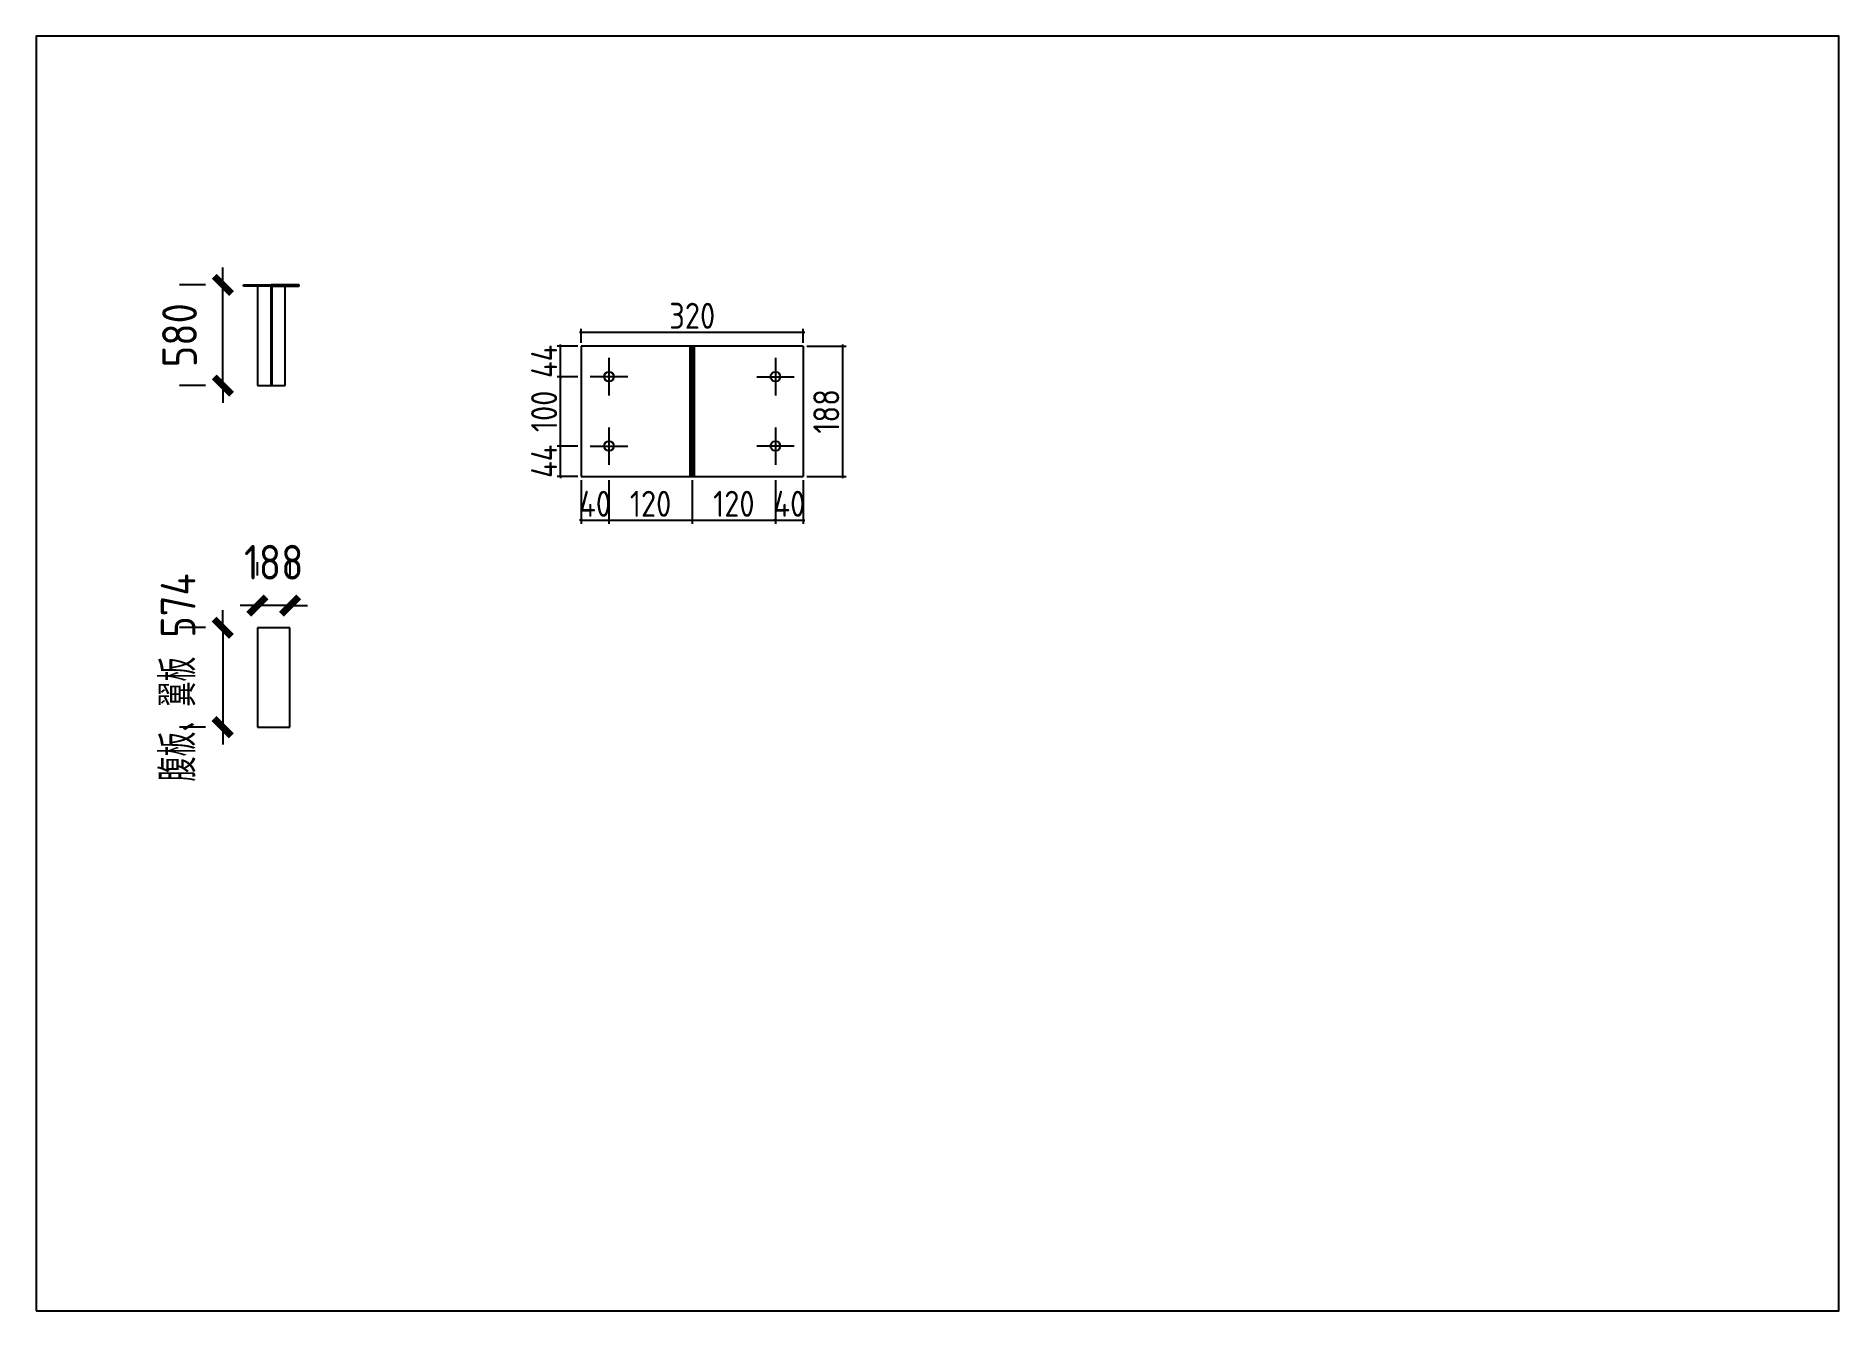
# Model space of a CAD drawing. Extents: x 102162 to 621267, y -39398 to 328893.
# Drawn here: x 503112 to 513507, y 259852 to 267202 of the extents above; entities that cross this region are included whole.
import ezdxf

# ---------------------------------------------------------------- set-up
doc = ezdxf.new("R2010")
doc.units = 0
doc.header["$LTSCALE"] = 1000
doc.header["$MEASUREMENT"] = 0
doc.styles.get("Standard").update_dxf_attribs({"font": 'gbenor.shx', "bigfont": 'gbcbig.shx'})
doc.dimstyles.get("Standard").update_dxf_attribs({"dimscale": 100, "dimtxt": 3.5, "dimasz": 1, "dimexe": 2.5, "dimexo": 3, "dimgap": 1.5, "dimtad": 1, "dimdec": 0, "dimzin": 0, "dimdsep": 46, "dimtxsty": 'Standard', "dimblk": 'ARCHTICK', "dimcen": 0.09, "dimadec": 0, "dimazin": 0, "dimtfac": 1, "dimtdec": 0, "dimtix": 1, "dimtmove": 2, "dimatfit": 3, "dimfxl": 1, "dimtolj": 1, "dimtzin": 0, "dimarcsym": 0})

msp = doc.modelspace()

# ---------------------------------------------------------------- blocks, each defined once
blk = doc.blocks.new('_ArchTick')
at = {"color": 0, "linetype": 'ByBlock', "const_width": 0.4}
blk.add_lwpolyline([(-0.5, -0.5), (0.5, 0.5)], dxfattribs=at)
blk = doc.blocks.new('*D7570')
at = {"color": 0, "lineweight": -2}
for p, q in [((504189, 265767), (504189, 265867)), ((504088, 265767), (503939, 265767)), ((504189, 265187), (504189, 265767)), ((504088, 265187), (503939, 265187)), ((504189, 265187), (504189, 265087))]:
    blk.add_line(p, q, dxfattribs=at)
at = {"layer": 'Defpoints', "color": 0}
for p in [(504189, 265767), (504388, 265767), (504388, 265187)]:
    blk.add_point(p, dxfattribs=at)
at = {"color": 0, "lineweight": -2, "xscale": 100, "yscale": 100, "zscale": 100}
for p, rotation in [((504189, 265767), 270), ((504189, 265187), 90)]:
    blk.add_blockref('_ArchTick', p, dxfattribs=dict(at, rotation=rotation))
at = {"color": 0, "insert": (503939, 265477), "char_height": 200, "attachment_point": 5, "rotation": 90}
blk.add_mtext('\\A1;580', dxfattribs=at)
blk = doc.blocks.new('*D7571')
at = {"color": 0, "lineweight": -2}
for p, q in [((504188, 263791), (504188, 263891)), ((504088, 263791), (503938, 263791)), ((504188, 263791), (504188, 263217)), ((504088, 263217), (503938, 263217)), ((504188, 263217), (504188, 263117))]:
    blk.add_line(p, q, dxfattribs=at)
at = {"layer": 'Defpoints', "color": 0}
for p in [(504388, 263791), (504188, 263217), (504388, 263217)]:
    blk.add_point(p, dxfattribs=at)
at = {"color": 0, "lineweight": -2, "xscale": 100, "yscale": 100, "zscale": 100}
for p, rotation in [((504188, 263791), 270), ((504188, 263217), 90)]:
    blk.add_blockref('_ArchTick', p, dxfattribs=dict(at, rotation=rotation))
at = {"color": 0, "insert": (503931, 263504), "char_height": 200, "attachment_point": 5, "rotation": 90}
blk.add_mtext('\\A1;腹板、翼板 574', dxfattribs=at)
blk = doc.blocks.new('*D7572')
at = {"color": 0, "lineweight": -2}
for p, q in [((504388, 264091), (504388, 264168)), ((504576, 264091), (504576, 264168)), ((504388, 263918), (504288, 263918)), ((504576, 263918), (504388, 263918)), ((504576, 263918), (504676, 263918))]:
    blk.add_line(p, q, dxfattribs=at)
at = {"layer": 'Defpoints', "color": 0}
for p in [(504388, 263918), (504388, 263791), (504576, 263791)]:
    blk.add_point(p, dxfattribs=at)
at = {"color": 0, "lineweight": -2, "xscale": 100, "yscale": 100, "zscale": 100}
blk.add_blockref('_ArchTick', (504388, 263918), dxfattribs=at)
at = {"color": 0, "lineweight": -2, "xscale": 100, "yscale": 100, "zscale": 100, "rotation": 180}
blk.add_blockref('_ArchTick', (504576, 263918), dxfattribs=at)
at = {"color": 0, "insert": (504482, 264168), "char_height": 200, "attachment_point": 5}
blk.add_mtext('\\A1;188', dxfattribs=at)
blk = doc.blocks.new('*D7573')
at = {"color": 0, "lineweight": -2}
for p, q in [((506255, 264642), (506255, 264390)), ((506415, 264642), (506415, 264390)), ((506255, 264410), (506245, 264410)), ((506255, 264410), (506415, 264410)), ((506415, 264410), (506425, 264410))]:
    blk.add_line(p, q, dxfattribs=at)
at = {"layer": 'Defpoints', "color": 0}
for p in [(506255, 264662), (506415, 264662), (506415, 264410)]:
    blk.add_point(p, dxfattribs=at)
at = {"color": 0, "lineweight": -2, "xscale": 10, "yscale": 10, "zscale": 10}
blk.add_blockref('_ArchTick', (506255, 264410), dxfattribs=at)
at = {"color": 0, "lineweight": -2, "xscale": 10, "yscale": 10, "zscale": 10, "rotation": 180}
blk.add_blockref('_ArchTick', (506415, 264410), dxfattribs=at)
at = {"color": 0, "insert": (506335, 264505), "char_height": 150, "attachment_point": 5}
blk.add_mtext('\\A1;40', dxfattribs=at)
blk = doc.blocks.new('*D7574')
at = {"color": 0, "lineweight": -2}
for p, q in [((506415, 264642), (506415, 264390)), ((506895, 264642), (506895, 264390)), ((506405, 264410), (506905, 264410))]:
    blk.add_line(p, q, dxfattribs=at)
at = {"layer": 'Defpoints', "color": 0}
for p in [(506415, 264662), (506895, 264662), (506895, 264410)]:
    blk.add_point(p, dxfattribs=at)
at = {"color": 0, "lineweight": -2, "xscale": 10, "yscale": 10, "zscale": 10, "rotation": 180}
blk.add_blockref('_ArchTick', (506415, 264410), dxfattribs=at)
at = {"color": 0, "lineweight": -2, "xscale": 10, "yscale": 10, "zscale": 10}
blk.add_blockref('_ArchTick', (506895, 264410), dxfattribs=at)
at = {"color": 0, "insert": (506655, 264505), "char_height": 150, "attachment_point": 5}
blk.add_mtext('\\A1;120', dxfattribs=at)
blk = doc.blocks.new('*D7575')
at = {"color": 0, "lineweight": -2}
for p, q in [((506895, 264642), (506895, 264390)), ((507375, 264642), (507375, 264390)), ((506885, 264410), (507385, 264410))]:
    blk.add_line(p, q, dxfattribs=at)
at = {"layer": 'Defpoints', "color": 0}
for p in [(506895, 264662), (507375, 264662), (507375, 264410)]:
    blk.add_point(p, dxfattribs=at)
at = {"color": 0, "lineweight": -2, "xscale": 10, "yscale": 10, "zscale": 10, "rotation": 180}
blk.add_blockref('_ArchTick', (506895, 264410), dxfattribs=at)
at = {"color": 0, "lineweight": -2, "xscale": 10, "yscale": 10, "zscale": 10}
blk.add_blockref('_ArchTick', (507375, 264410), dxfattribs=at)
at = {"color": 0, "insert": (507135, 264505), "char_height": 150, "attachment_point": 5}
blk.add_mtext('\\A1;120', dxfattribs=at)
blk = doc.blocks.new('*D7576')
at = {"color": 0, "lineweight": -2}
for p, q in [((507375, 264642), (507375, 264390)), ((507535, 264642), (507535, 264390)), ((507375, 264410), (507365, 264410)), ((507375, 264410), (507535, 264410)), ((507535, 264410), (507545, 264410))]:
    blk.add_line(p, q, dxfattribs=at)
at = {"layer": 'Defpoints', "color": 0}
for p in [(507375, 264662), (507535, 264662), (507535, 264410)]:
    blk.add_point(p, dxfattribs=at)
at = {"color": 0, "lineweight": -2, "xscale": 10, "yscale": 10, "zscale": 10}
blk.add_blockref('_ArchTick', (507375, 264410), dxfattribs=at)
at = {"color": 0, "lineweight": -2, "xscale": 10, "yscale": 10, "zscale": 10, "rotation": 180}
blk.add_blockref('_ArchTick', (507535, 264410), dxfattribs=at)
at = {"color": 0, "insert": (507455, 264505), "char_height": 150, "attachment_point": 5}
blk.add_mtext('\\A1;40', dxfattribs=at)
blk = doc.blocks.new('*D7577')
at = {"color": 0, "lineweight": -2}
for p, q in [((506235, 264838), (506116, 264838)), ((506136, 264838), (506136, 264848)), ((506136, 264662), (506136, 264838)), ((506235, 264662), (506116, 264662)), ((506136, 264662), (506136, 264652))]:
    blk.add_line(p, q, dxfattribs=at)
at = {"layer": 'Defpoints', "color": 0}
for p in [(506136, 264838), (506255, 264838), (506255, 264662)]:
    blk.add_point(p, dxfattribs=at)
at = {"color": 0, "lineweight": -2, "xscale": 10, "yscale": 10, "zscale": 10}
for p, rotation in [((506136, 264838), 270), ((506136, 264662), 90)]:
    blk.add_blockref('_ArchTick', p, dxfattribs=dict(at, rotation=rotation))
at = {"color": 0, "insert": (506041, 264750), "char_height": 150, "attachment_point": 5, "rotation": 90}
blk.add_mtext('\\A1;44', dxfattribs=at)
blk = doc.blocks.new('*D7578')
at = {"color": 0, "lineweight": -2}
for p, q in [((506235, 265238), (506116, 265238)), ((506136, 264828), (506136, 265248)), ((506235, 264838), (506116, 264838))]:
    blk.add_line(p, q, dxfattribs=at)
at = {"layer": 'Defpoints', "color": 0}
for p in [(506136, 265238), (506255, 265238), (506255, 264838)]:
    blk.add_point(p, dxfattribs=at)
at = {"color": 0, "lineweight": -2, "xscale": 10, "yscale": 10, "zscale": 10}
for p, rotation in [((506136, 265238), 90), ((506136, 264838), 270)]:
    blk.add_blockref('_ArchTick', p, dxfattribs=dict(at, rotation=rotation))
at = {"color": 0, "insert": (506041, 265038), "char_height": 150, "attachment_point": 5, "rotation": 90}
blk.add_mtext('\\A1;100', dxfattribs=at)
blk = doc.blocks.new('*D7579')
at = {"color": 0, "lineweight": -2}
for p, q in [((506235, 265414), (506116, 265414)), ((506136, 265414), (506136, 265424)), ((506136, 265238), (506136, 265414)), ((506235, 265238), (506116, 265238)), ((506136, 265238), (506136, 265228))]:
    blk.add_line(p, q, dxfattribs=at)
at = {"layer": 'Defpoints', "color": 0}
for p in [(506136, 265414), (506255, 265414), (506255, 265238)]:
    blk.add_point(p, dxfattribs=at)
at = {"color": 0, "lineweight": -2, "xscale": 10, "yscale": 10, "zscale": 10}
for p, rotation in [((506136, 265414), 270), ((506136, 265238), 90)]:
    blk.add_blockref('_ArchTick', p, dxfattribs=dict(at, rotation=rotation))
at = {"color": 0, "insert": (506041, 265326), "char_height": 150, "attachment_point": 5, "rotation": 90}
blk.add_mtext('\\A1;44', dxfattribs=at)
blk = doc.blocks.new('*D7580')
at = {"color": 0, "lineweight": -2}
for p, q in [((506245, 265494), (507545, 265494)), ((506255, 265434), (506255, 265514)), ((507535, 265434), (507535, 265514))]:
    blk.add_line(p, q, dxfattribs=at)
at = {"layer": 'Defpoints', "color": 0}
for p in [(507535, 265494), (506255, 265414), (507535, 265414)]:
    blk.add_point(p, dxfattribs=at)
at = {"color": 0, "lineweight": -2, "xscale": 10, "yscale": 10, "zscale": 10, "rotation": 180}
blk.add_blockref('_ArchTick', (506255, 265494), dxfattribs=at)
at = {"color": 0, "lineweight": -2, "xscale": 10, "yscale": 10, "zscale": 10}
blk.add_blockref('_ArchTick', (507535, 265494), dxfattribs=at)
at = {"color": 0, "insert": (506895, 265589), "char_height": 150, "attachment_point": 5}
blk.add_mtext('\\A1;320', dxfattribs=at)
blk = doc.blocks.new('*D7581')
at = {"color": 0, "lineweight": -2}
for p, q in [((507555, 265414), (507783, 265414)), ((507763, 264652), (507763, 265424)), ((507555, 264662), (507783, 264662))]:
    blk.add_line(p, q, dxfattribs=at)
at = {"layer": 'Defpoints', "color": 0}
for p in [(507535, 265414), (507763, 265414), (507535, 264662)]:
    blk.add_point(p, dxfattribs=at)
at = {"color": 0, "lineweight": -2, "xscale": 10, "yscale": 10, "zscale": 10}
for p, rotation in [((507763, 265414), 90), ((507763, 264662), 270)]:
    blk.add_blockref('_ArchTick', p, dxfattribs=dict(at, rotation=rotation))
at = {"color": 0, "insert": (507668, 265038), "char_height": 150, "attachment_point": 5, "rotation": 90}
blk.add_mtext('\\A1;188', dxfattribs=at)

# ---------------------------------------------------------------- dimensions: what is measured, and where the dimension line sits
dim = msp.add_linear_dim(base=(504189.2, 265766.7), p1=(504387.8, 265186.7), p2=(504387.8, 265766.7), angle=90, dimstyle='Standard', override={"dimtxt": 2})
dim.commit()
dim.dimension.update_dxf_attribs({"geometry": '*D7570', "text_midpoint": (503939.2, 265476.7)})
at = {"color": 4}
for p1, distance, picture, middle in [((506254.9, 265413.8), 79.7, '*D7580', (506894.9, 265588.5)), ((507534.9, 264661.8), -228.2, '*D7581', (507668.2, 265037.8))]:
    dim = msp.add_aligned_dim(p1=p1, p2=(507534.9, 265413.8), distance=distance, dimstyle='Standard', override={"dimtxt": 1.5, "dimasz": 0.1, "dimexe": 0.2, "dimexo": 0.2, "dimgap": 0.2, "dimlfac": 0.25, "dimrnd": 0.25, "dimdle": 0.1}, dxfattribs=at)
    dim.commit()
    dim.dimension.update_dxf_attribs({"geometry": picture, "text_midpoint": middle})
for base, p1, p2, picture, middle in [((506136.1, 265413.8), (506254.9, 265237.8), (506254.9, 265413.8), '*D7579', (506041.1, 265325.8)), ((506136.1, 265237.8), (506254.9, 264837.8), (506254.9, 265237.8), '*D7578', (506041.1, 265037.8)), ((506136.1, 264837.8), (506254.9, 264661.8), (506254.9, 264837.8), '*D7577', (506041.1, 264749.8))]:
    dim = msp.add_linear_dim(base=base, p1=p1, p2=p2, angle=90, dimstyle='Standard', override={"dimtxt": 1.5, "dimasz": 0.1, "dimexe": 0.2, "dimexo": 0.2, "dimgap": 0.2, "dimlfac": 0.25, "dimrnd": 0.25, "dimdle": 0.1}, dxfattribs=at)
    dim.commit()
    dim.dimension.update_dxf_attribs({"geometry": picture, "text_midpoint": middle})
for base, p1, p2, picture, middle in [((506414.9, 264409.9), (506254.9, 264661.8), (506414.9, 264661.8), '*D7573', (506334.9, 264504.9)), ((506894.9, 264409.9), (506414.9, 264661.8), (506894.9, 264661.8), '*D7574', (506654.9, 264504.9)), ((507374.9, 264409.9), (506894.9, 264661.8), (507374.9, 264661.8), '*D7575', (507134.9, 264504.9)), ((507534.9, 264409.9), (507374.9, 264661.8), (507534.9, 264661.8), '*D7576', (507454.9, 264504.9))]:
    dim = msp.add_linear_dim(base=base, p1=p1, p2=p2, dimstyle='Standard', override={"dimtxt": 1.5, "dimasz": 0.1, "dimexe": 0.2, "dimexo": 0.2, "dimgap": 0.2, "dimlfac": 0.25, "dimrnd": 0.25, "dimdle": 0.1}, dxfattribs=at)
    dim.commit()
    dim.dimension.update_dxf_attribs({"geometry": picture, "text_midpoint": middle})
dim = msp.add_aligned_dim(p1=(504575.8, 263790.6), p2=(504387.8, 263790.6), distance=-127.2, dimstyle='Standard', override={"dimtxt": 2})
dim.commit()
dim.dimension.update_dxf_attribs({"geometry": '*D7572', "text_midpoint": (504481.8, 264167.8)})
dim = msp.add_aligned_dim(p1=(504387.8, 263790.6), p2=(504387.8, 263216.6), distance=-199.8, text='腹板、翼板 574', dimstyle='Standard', override={"dimtxt": 2})
dim.commit()
dim.dimension.update_dxf_attribs({"geometry": '*D7571', "text_midpoint": (503931.4, 263503.6)})

# ---------------------------------------------------------------- linework, layer by layer
at = {"color": 2}
for p, q in [((504307.8, 265760.7), (504307.8, 265766.7)), ((504307.8, 265766.7), (504467.8, 265766.7)), ((504464.8, 265760.7), (504307.8, 265760.7)), ((504470.8, 265760.7), (504464.8, 265760.7)), ((504464.8, 265760.7), (504470.8, 265760.7)), ((504627.8, 265766.7), (504467.8, 265766.7)), ((504470.8, 265760.7), (504627.8, 265760.7)), ((504627.8, 265760.7), (504627.8, 265766.7)), ((507534.9, 265413.8), (506254.9, 265413.8)), ((506254.9, 265413.8), (506254.9, 264661.8)), ((507534.9, 265413.8), (507534.9, 264661.8)), ((506414.9, 265345.8), (506414.9, 265129.8)), ((507374.9, 265345.8), (507374.9, 265129.8)), ((506522.9, 265237.8), (506306.9, 265237.8)), ((507266.9, 265237.8), (507482.9, 265237.8)), ((506414.9, 264945.8), (506414.9, 264729.8)), ((507374.9, 264945.8), (507374.9, 264729.8)), ((506306.9, 264837.8), (506522.9, 264837.8)), ((507482.9, 264837.8), (507266.9, 264837.8)), ((506254.9, 264661.8), (507534.9, 264661.8)), ((504575.8, 263790.6), (504387.8, 263790.6))]:
    msp.add_line(p, q, dxfattribs=at)
for p, q in [((504387.8, 265760.7), (504387.8, 265186.7)), ((504547.8, 265760.7), (504387.8, 265760.7)), ((504464.8, 265760.7), (504464.8, 265186.7)), ((504470.8, 265760.7), (504470.8, 265186.7)), ((504547.8, 265186.7), (504547.8, 265760.7)), ((506882.9, 265413.8), (506882.9, 264661.8)), ((506906.9, 265413.8), (506906.9, 264661.8)), ((504387.8, 265186.7), (504547.8, 265186.7)), ((504387.8, 263790.6), (504387.8, 263216.6)), ((504575.8, 263216.6), (504575.8, 263790.6)), ((504387.8, 263216.6), (504575.8, 263216.6))]:
    msp.add_line(p, q)
at = {"color": 1}
for p, q in [((504467.8, 265766.7), (504467.8, 265186.7)), ((506894.9, 264661.8), (506894.9, 265413.8))]:
    msp.add_line(p, q, dxfattribs=at)
at = {"color": 6}
for p, q in [((506882.9, 264661.8), (506882.9, 265413.8)), ((506906.9, 264661.8), (506906.9, 265413.8))]:
    msp.add_line(p, q, dxfattribs=at)
msp.add_lwpolyline([(503111.7, 259851.7), (513506.7, 259851.7), (513506.7, 267201.7), (503111.7, 267201.7)], close=True)
at = {"color": 2}
for centre in [(506414.9, 265237.8), (507374.9, 265237.8), (506414.9, 264837.8), (507374.9, 264837.8)]:
    msp.add_circle(centre, 28, dxfattribs=at)

msp.set_redraw_order([(e.dxf.handle, doc.entitydb.next_handle()) for e in msp.query("TEXT MTEXT ATTDEF DIMENSION ARC_DIMENSION")])  # texts and dimensions are drawn at this point

doc.saveas('drawing.dxf')
